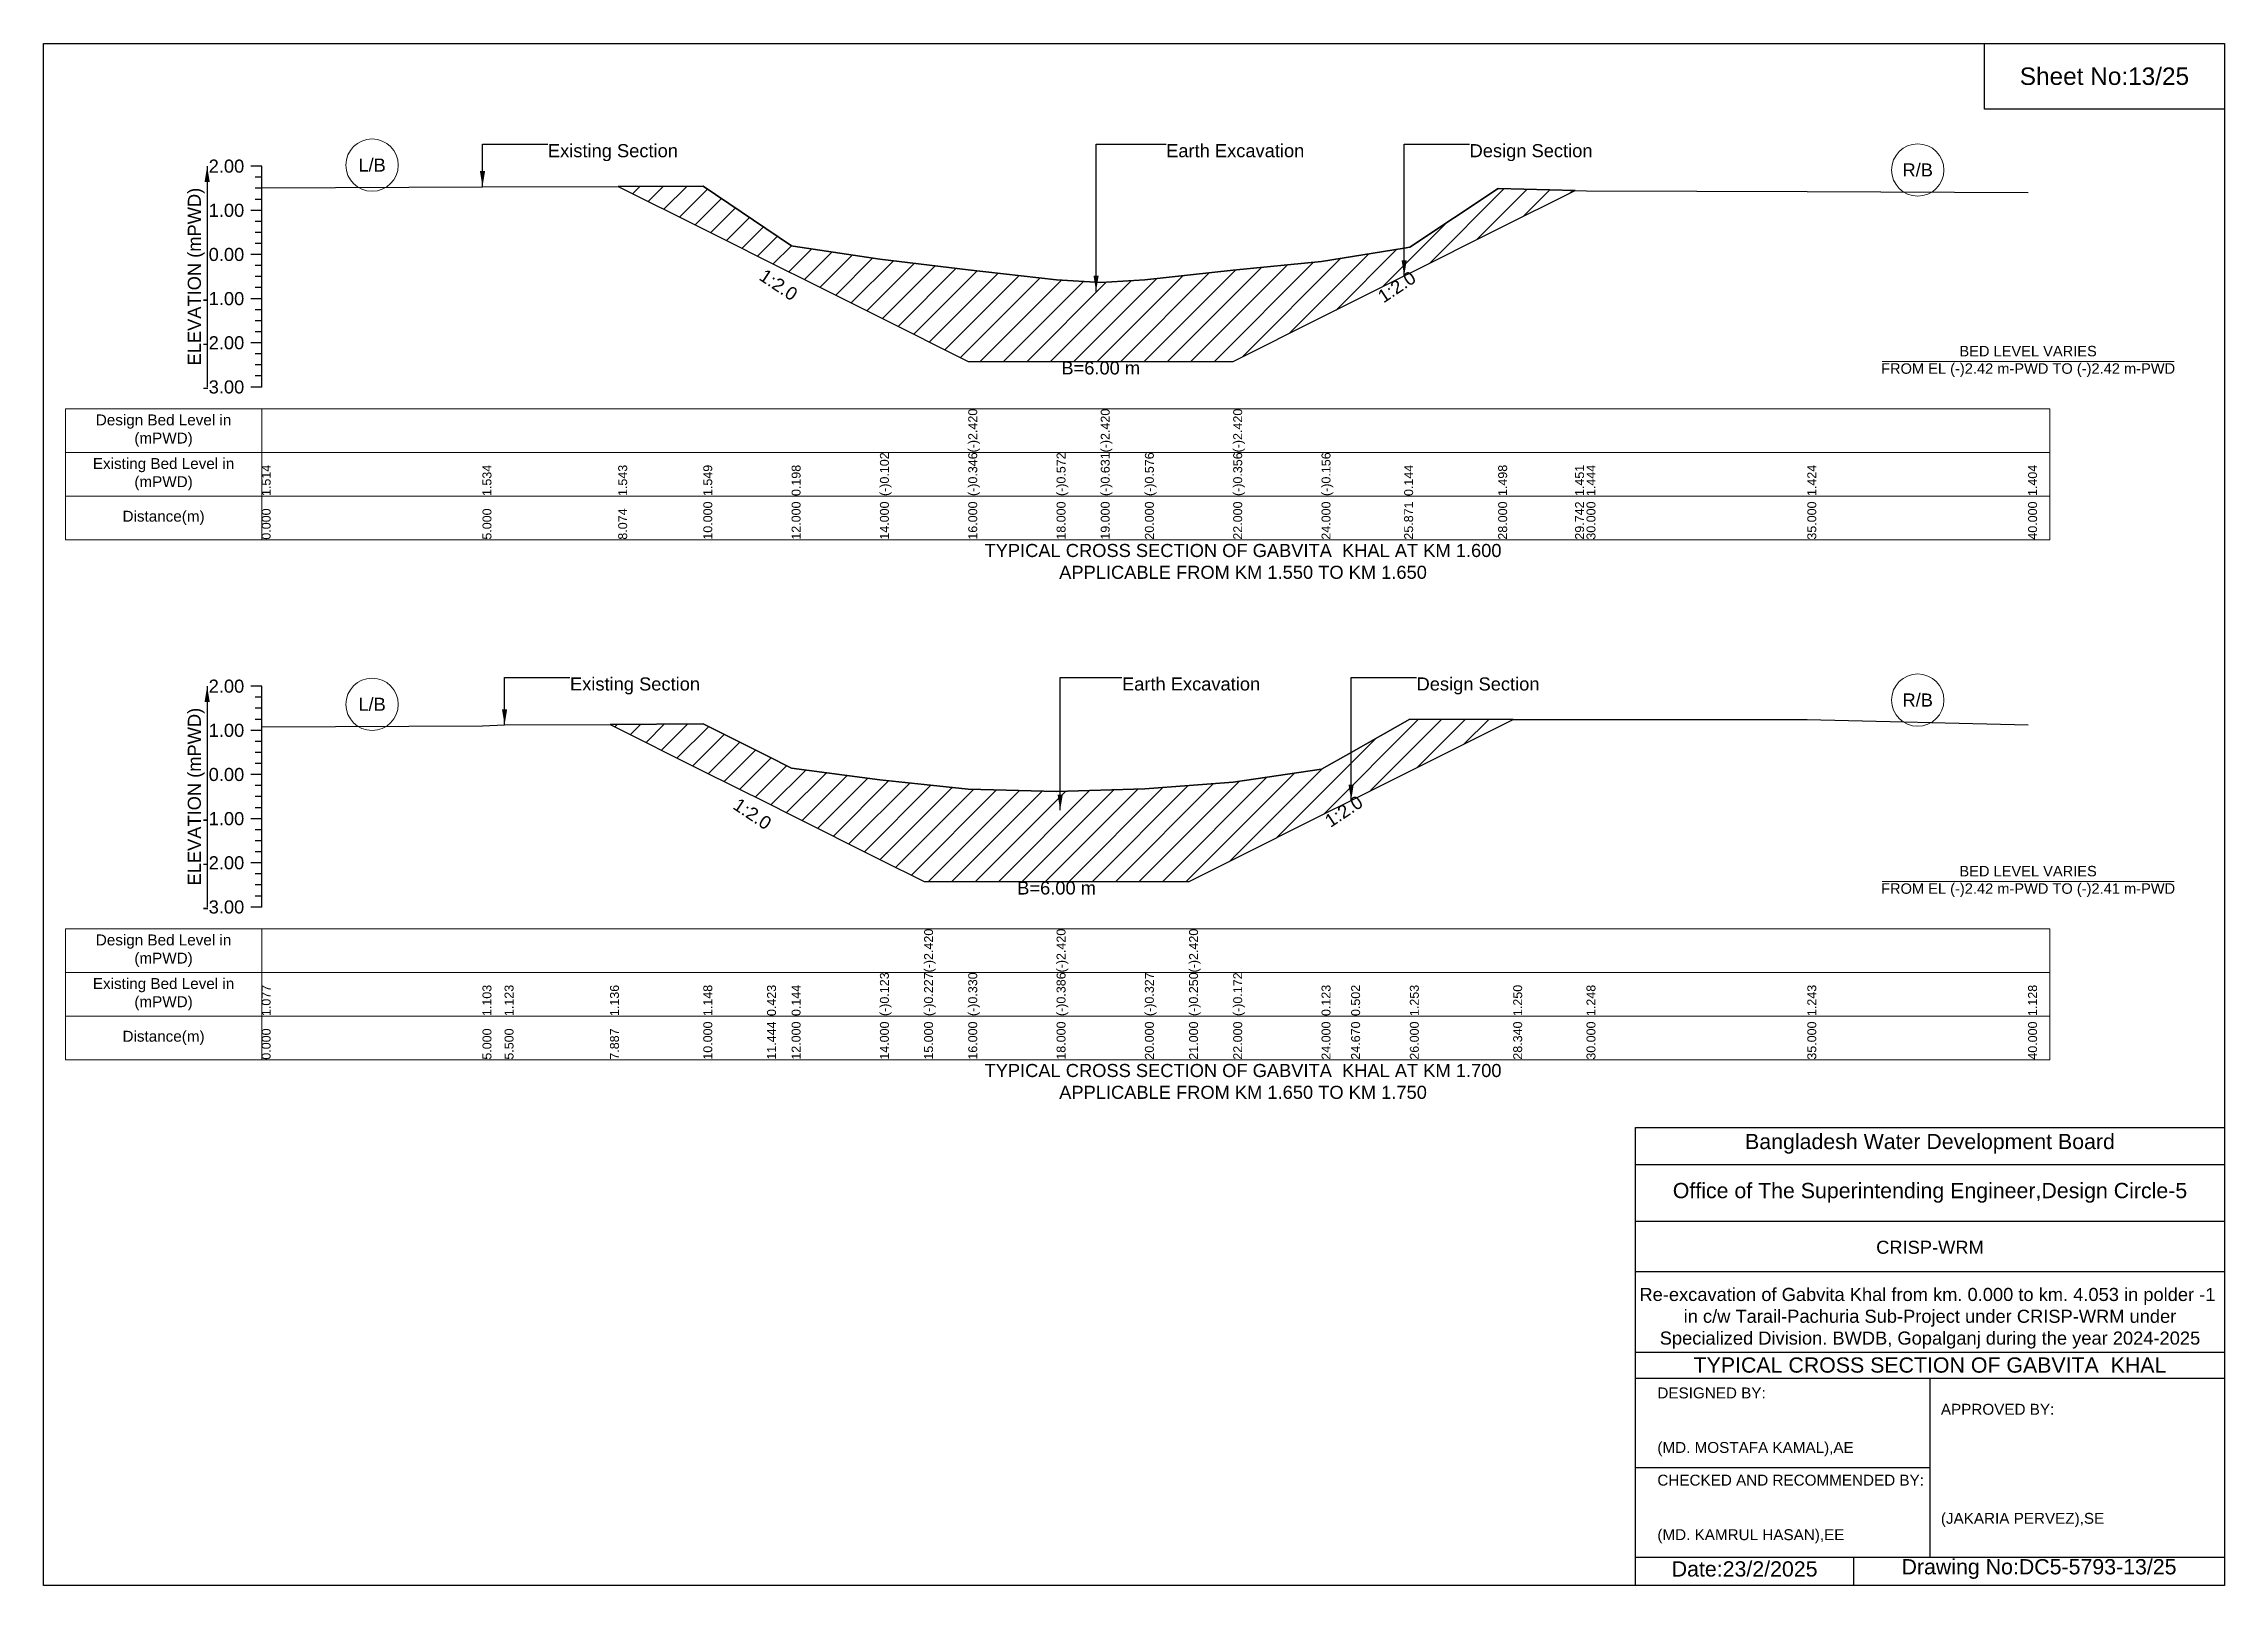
# Model space of a CAD drawing. Header units: feet. Extents: x 91000 to 358000, y -12982 to 34.
# Drawn here: x 220000 to 228000, y -5656 to 0 of the extents above; entities that cross this region are included whole.
import ezdxf

# ---------------------------------------------------------------- set-up
doc = ezdxf.new("R2010")
doc.units = ezdxf.units.FT
doc.header["$LTSCALE"] = 7
doc.header["$MEASUREMENT"] = 0
for name, color, linetype, lineweight in [('Cross section Data Border', 7, 'Continuous', 9), ('Cross Section Labels', 7, 'Continuous', 9), ('Existing_Bed_Level for Xsection', 7, 'Continuous', 25)]:
    doc.layers.add(name, color=color, linetype=linetype, lineweight=lineweight)
doc.styles.get("Standard").update_dxf_attribs({"font": 'arial.ttf'})
doc.dimstyles.get("Standard").update_dxf_attribs({"dimtxt": 0.18, "dimasz": 0.18, "dimexe": 0.18, "dimexo": 0.0625, "dimgap": 0.09, "dimtad": 0, "dimtih": 1, "dimtoh": 1, "dimdec": 4, "dimzin": 0, "dimdsep": 46, "dimtxsty": 'Standard', "dimcen": 0.09, "dimadec": 0, "dimazin": 0, "dimtfac": 1, "dimtdec": 4, "dimtofl": 0, "dimtmove": 0, "dimatfit": 3, "dimfxl": 1, "dimtolj": 1, "dimtzin": 0, "dimarcsym": 0})
pattern_1 = [(45, (0, 320), (-42.956737, 42.956737), [])]

msp = doc.modelspace()

# ---------------------------------------------------------------- texts
at = {"attachment_point": 5}
for s, insert, char_height in [('Sheet No:13/25', (227560, -120), 64), ('Bangladesh Water Development Board', (226920, -4036), 56), ('Office of The Superintending Engineer,Design Circle-5', (226920, -4216), 56)]:
    msp.add_mtext(s, dxfattribs=dict(at, insert=insert, char_height=char_height))
for s, insert, char_height, width, attachment_point in [('CRISP-WRM', (226920, -4416), 48, 2240, 5), ('Re-excavation of Gabvita Khal from km. 0.000 to km. 4.053 in polder -1  in c/w Tarail-Pachuria Sub-Project under CRISP-WRM under Specialized Division. BWDB, Gopalganj during the year 2024-2025', (226920, -4676), 48, 2160, 5), ('TYPICAL CROSS SECTION OF GABVITA  KHAL', (226920, -4848), 56, 2240, 5), ('DESIGNED BY:^J^J^J(MD. MOSTAFA KAMAL),AE', (225920, -5056), 40, 1120, 4), ('APPROVED BY:^J^J^J^J^J^J(JAKARIA PERVEZ),SE', (226960, -5216), 40, 1120, 4), ('CHECKED AND RECOMMENDED BY:^J^J^J(MD. KAMRUL HASAN),EE', (225920, -5376), 40, 1120, 4), ('Date:23/2/2025 ', (226240, -5596), 56, 1120, 5), ('Drawing No:DC5-5793-13/25', (227320, -5596), 56, 1760, 5)]:
    msp.add_mtext(s, dxfattribs=dict(insert=insert, char_height=char_height, width=width, attachment_point=attachment_point))
at = {"layer": 'Cross section Data Border', "char_height": 40, "width": 640, "attachment_point": 5}
for s, insert in [('Design Bed Level in (mPWD)', (220440, -1419.8)), ('Existing Bed Level in (mPWD)', (220440, -1579.8)), ('Distance(m)', (220440, -1739.8)), ('Design Bed Level in (mPWD)', (220440, -3327.5)), ('Existing Bed Level in (mPWD)', (220440, -3487.5)), ('Distance(m)', (220440, -3647.5))]:
    msp.add_mtext(s, dxfattribs=dict(at, insert=insert))
at = {"layer": 'Cross Section Labels'}
for s, insert, char_height, attachment_point in [('Existing Section', (221850, -368.8), 48, 1), ('Earth Excavation', (224118, -368.8), 48, 1), ('Design Section', (225231.1, -368.8), 48, 1), ('L/B', (221205, -445.9), 48, 5), ('R/B', (226875, -463.7), 48, 5), ('BED LEVEL VARIES ^JFROM EL (-)2.42 m-PWD TO (-)2.42 m-PWD', (227280, -1165.8), 38.4, 5), ('B=6.00 m', (223878, -1165.8), 48, 2), ('TYPICAL CROSS SECTION OF GABVITA  KHAL AT KM 1.600^JAPPLICABLE FROM KM 1.550 TO KM 1.650', (224400, -1899.8), 48, 5), ('L/B', (221205, -2423.9), 48, 5), ('Existing Section', (221931, -2325.1), 48, 1), ('Earth Excavation', (223956, -2325.1), 48, 1), ('Design Section', (225036.6, -2325.1), 48, 1), ('R/B', (226875, -2408.4), 48, 5), ('BED LEVEL VARIES ^JFROM EL (-)2.42 m-PWD TO (-)2.41 m-PWD', (227280, -3073.5), 38.4, 5), ('B=6.00 m', (223716, -3073.5), 48, 2), ('TYPICAL CROSS SECTION OF GABVITA  KHAL AT KM 1.700^JAPPLICABLE FROM KM 1.650 TO KM 1.750', (224400, -3807.5), 48, 5)]:
    msp.add_mtext(s, dxfattribs=dict(at, insert=insert, char_height=char_height, attachment_point=attachment_point))
at = {"layer": 'Cross Section Labels', "char_height": 48, "attachment_point": 2}
for insert, rotation in [((222709.5, -865), 326.30993), ((224950.6, -872.5), 33.69007), ((222613.4, -2805.7), 326.30993), ((224756.1, -2796.5), 33.69007)]:
    msp.add_mtext('1:2.0', dxfattribs=dict(at, insert=insert, rotation=rotation))
at = {"layer": 'Existing_Bed_Level for Xsection', "char_height": 48, "attachment_point": 6}
for s, insert in [('2.00', (220736, -449.8)), ('1.00', (220736, -611.8)), ('0.00', (220736, -773.8)), ('-1.00', (220736, -935.8)), ('-2.00', (220736, -1097.8)), ('-3.00', (220736, -1259.8)), ('2.00', (220736, -2357.5)), ('1.00', (220736, -2519.5)), ('0.00', (220736, -2681.5)), ('-1.00', (220736, -2843.5)), ('-2.00', (220736, -3005.5)), ('-3.00', (220736, -3167.5))]:
    msp.add_mtext(s, dxfattribs=dict(at, insert=insert))
at = {"layer": 'Existing_Bed_Level for Xsection', "rotation": 90}
for s, insert, char_height, attachment_point in [('ELEVATION (mPWD)', (220560, -854.8), 48, 5), ('(-)2.420', (223392, -1499.8), 32.8, 1), ('(-)2.420', (223878, -1499.8), 32.8, 1), ('(-)2.420', (224364, -1499.8), 32.8, 1), ('(-)0.102', (223068, -1659.8), 32.8, 1), ('(-)0.346', (223392, -1659.8), 32.8, 1), ('(-)0.572', (223716, -1659.8), 32.8, 1), ('(-)0.631', (223878, -1659.8), 32.8, 1), ('(-)0.576', (224040, -1659.8), 32.8, 1), ('(-)0.356', (224364, -1659.8), 32.8, 1), ('(-)0.156', (224688, -1659.8), 32.8, 1), ('1.514', (220800, -1659.8), 32.8, 1), ('1.534', (221610, -1659.8), 32.8, 1), ('1.543', (222107.9, -1659.8), 32.8, 1), ('1.549', (222420, -1659.8), 32.8, 1), ('0.198', (222744, -1659.8), 32.8, 1), ('0.144', (224991.1, -1659.8), 32.8, 1), ('1.498', (225336, -1659.8), 32.8, 1), ('1.451', (225618.2, -1659.8), 32.8, 1), ('1.444', (225660, -1659.8), 32.8, 1), ('1.424', (226470, -1659.8), 32.8, 1), ('1.404', (227280, -1659.8), 32.8, 1), ('0.000', (220800, -1819.8), 32.8, 1), ('5.000', (221610, -1819.8), 32.8, 1), ('8.074', (222107.9, -1819.8), 32.8, 1), ('10.000', (222420, -1819.8), 32.8, 1), ('12.000', (222744, -1819.8), 32.8, 1), ('14.000', (223068, -1819.8), 32.8, 1), ('16.000', (223392, -1819.8), 32.8, 1), ('18.000', (223716, -1819.8), 32.8, 1), ('19.000', (223878, -1819.8), 32.8, 1), ('20.000', (224040, -1819.8), 32.8, 1), ('22.000', (224364, -1819.8), 32.8, 1), ('24.000', (224688, -1819.8), 32.8, 1), ('25.871', (224991.1, -1819.8), 32.8, 1), ('28.000', (225336, -1819.8), 32.8, 1), ('29.742', (225618.2, -1819.8), 32.8, 1), ('30.000', (225660, -1819.8), 32.8, 1), ('35.000', (226470, -1819.8), 32.8, 1), ('40.000', (227280, -1819.8), 32.8, 1), ('ELEVATION (mPWD)', (220560, -2762.5), 48, 5), ('(-)2.420', (223230, -3407.5), 32.8, 1), ('(-)2.420', (223716, -3407.5), 32.8, 1), ('(-)2.420', (224202, -3407.5), 32.8, 1), ('(-)0.123', (223068, -3567.5), 32.8, 1), ('(-)0.227', (223230, -3567.5), 32.8, 1), ('(-)0.330', (223392, -3567.5), 32.8, 1), ('(-)0.386', (223716, -3567.5), 32.8, 1), ('(-)0.327', (224040, -3567.5), 32.8, 1), ('(-)0.250', (224202, -3567.5), 32.8, 1), ('(-)0.172', (224364, -3567.5), 32.8, 1), ('1.077', (220800, -3567.5), 32.8, 1), ('1.103', (221610, -3567.5), 32.8, 1), ('1.123', (221691, -3567.5), 32.8, 1), ('1.136', (222077.8, -3567.5), 32.8, 1), ('1.148', (222420, -3567.5), 32.8, 1), ('0.423', (222653.9, -3567.5), 32.8, 1), ('0.144', (222744, -3567.5), 32.8, 1), ('0.123', (224688, -3567.5), 32.8, 1), ('0.502', (224796.6, -3567.5), 32.8, 1), ('1.253', (225012, -3567.5), 32.8, 1), ('1.250', (225391.1, -3567.5), 32.8, 1), ('1.248', (225660, -3567.5), 32.8, 1), ('1.243', (226470, -3567.5), 32.8, 1), ('1.128', (227280, -3567.5), 32.8, 1), ('10.000', (222420, -3727.5), 32.8, 1), ('11.444', (222653.9, -3727.5), 32.8, 1), ('12.000', (222744, -3727.5), 32.8, 1), ('14.000', (223068, -3727.5), 32.8, 1), ('15.000', (223230, -3727.5), 32.8, 1), ('16.000', (223392, -3727.5), 32.8, 1), ('18.000', (223716, -3727.5), 32.8, 1), ('20.000', (224040, -3727.5), 32.8, 1), ('21.000', (224202, -3727.5), 32.8, 1), ('22.000', (224364, -3727.5), 32.8, 1), ('24.000', (224688, -3727.5), 32.8, 1), ('24.670', (224796.6, -3727.5), 32.8, 1), ('26.000', (225012, -3727.5), 32.8, 1), ('28.340', (225391.1, -3727.5), 32.8, 1), ('30.000', (225660, -3727.5), 32.8, 1), ('35.000', (226470, -3727.5), 32.8, 1), ('40.000', (227280, -3727.5), 32.8, 1), ('0.000', (220800, -3727.5), 32.8, 1), ('5.000', (221610, -3727.5), 32.8, 1), ('5.500', (221691, -3727.5), 32.8, 1), ('7.887', (222077.8, -3727.5), 32.8, 1)]:
    msp.add_mtext(s, dxfattribs=dict(at, insert=insert, char_height=char_height, attachment_point=attachment_point))

# ---------------------------------------------------------------- hatches: boundary and pattern name
at = {"layer": 'Existing_Bed_Level for Xsection'}
h = msp.add_hatch(dxfattribs=at)
h.set_pattern_fill('ANSI31', color=256, scale=486, style=0)
h.set_pattern_definition(pattern_1)
h.paths.add_polyline_path([(222107.9, -523.8), (222420, -679.8), (222744, -841.8), (222750, -844.8), (223068, -1003.8), (223392, -1165.8), (223716, -1165.8), (223878, -1165.8), (224040, -1165.8), (224364, -1165.8), (224688, -1003.8), (224991.1, -852.3), (225012, -841.8), (225336, -679.8), (225618.2, -538.7), (225336, -531.1), (225012, -747), (224991.1, -750.4), (224688, -799), (224364, -831.5), (224040, -867.1), (223878, -876), (223716, -866.4), (223392, -829.8), (223068, -790.3), (222750, -742.6), (222744, -741.7), (222420, -522.8)])
h = msp.add_hatch(dxfattribs=at)
h.set_pattern_fill('ANSI31', color=256, scale=486, style=0)
h.set_pattern_definition(pattern_1)
h.paths.add_polyline_path([(222077.8, -2497.4), (222420, -2668.5), (222653.9, -2785.5), (222744, -2830.5), (223068, -2992.5), (223230, -3073.5), (223392, -3073.5), (223716, -3073.5), (224040, -3073.5), (224202, -3073.5), (224364, -2992.5), (224688, -2830.5), (224796.6, -2776.2), (225012, -2668.5), (225391.1, -2479), (225012, -2478.5), (224796.6, -2600.2), (224688, -2661.5), (224364, -2709.3), (224202, -2721.9), (224040, -2734.4), (223716, -2744), (223392, -2734.9), (223230, -2718.2), (223068, -2701.4), (222744, -2658.1), (222653.9, -2612.9), (222420, -2495.5)])

# ---------------------------------------------------------------- linework, layer by layer
for points in [[(220000, 0), (228000, 0), (228000, -5656), (220000, -5656)], [(227120, 0), (228000, 0), (228000, -240), (227120, -240)]]:
    msp.add_lwpolyline(points, close=True)
for points in [[(225840, -5656), (225840, -3976), (228000, -3976)], [(225840, -4112), (228000, -4112)], [(225840, -4320), (228000, -4320)], [(225840, -4504), (228000, -4504)], [(225840, -4800), (228000, -4800)], [(225840, -4896), (228000, -4896)], [(226920, -4896), (226920, -5552)], [(225840, -5224), (226920, -5224)], [(225840, -5552), (228000, -5552)], [(226640, -5552), (226640, -5656)]]:
    msp.add_lwpolyline(points)
at = {"layer": 'Cross section Data Border'}
for points in [[(220080, -1339.8), (227360, -1339.8), (227360, -1819.8), (220080, -1819.8)], [(220080, -3247.5), (227360, -3247.5), (227360, -3727.5), (220080, -3727.5)]]:
    msp.add_lwpolyline(points, close=True, dxfattribs=at)
for points in [[(220800, -1339.8), (220800, -1819.8)], [(220080, -1499.8), (227360, -1499.8)], [(220080, -1659.8), (227360, -1659.8)], [(220800, -3247.5), (220800, -3727.5)], [(220080, -3407.5), (227360, -3407.5)], [(220080, -3567.5), (227360, -3567.5)]]:
    msp.add_lwpolyline(points, dxfattribs=at)
at = {"layer": 'Cross Section Labels'}
for points in [[(226744.2, -1165.8), (227815.8, -1165.8)], [(226744.2, -3073.5), (227815.8, -3073.5)]]:
    msp.add_lwpolyline(points, dxfattribs=at)
for centre in [(221205, -445.9), (226875, -463.7), (226875, -2408.4), (221205, -2423.9)]:
    msp.add_circle(centre, 96, dxfattribs=at)
at = {"layer": 'Existing_Bed_Level for Xsection'}
for points in [[(220800, -449.8), (220760, -449.8)], [(220800, -1259.8), (220800, -1097.8), (220800, -935.8), (220800, -773.8), (220800, -611.8), (220800, -449.8)], [(220800, -490.3), (220776, -490.3)], [(220800, -530.8), (220776, -530.8)], [(220800, -528.5), (221610, -525.3), (222107.9, -523.8), (222420, -522.8), (222744, -741.7), (222750, -742.6), (223068, -790.3), (223392, -829.8), (223392, -829.8), (223716, -866.4), (223878, -876), (223878, -876), (224040, -867.1), (224364, -831.5), (224364, -831.5), (224688, -799), (224991.1, -750.4), (225012, -747), (225336, -531.1), (225618.2, -538.7), (225660, -539.8), (226470, -543.1), (227280, -546.3)], [(220800, -611.8), (220760, -611.8)], [(220800, -571.3), (220776, -571.3)], [(220800, -652.3), (220776, -652.3)], [(220800, -692.8), (220776, -692.8)], [(220800, -773.8), (220760, -773.8)], [(220800, -733.3), (220776, -733.3)], [(220800, -814.3), (220776, -814.3)], [(220800, -854.8), (220776, -854.8)], [(220800, -935.8), (220760, -935.8)], [(220800, -895.3), (220776, -895.3)], [(220800, -976.3), (220776, -976.3)], [(220800, -1016.8), (220776, -1016.8)], [(220800, -1097.8), (220760, -1097.8)], [(220800, -1057.3), (220776, -1057.3)], [(220800, -1138.3), (220776, -1138.3)], [(220800, -1178.8), (220776, -1178.8)], [(220800, -1259.8), (220760, -1259.8)], [(220800, -1219.3), (220776, -1219.3)], [(220800, -2357.5), (220760, -2357.5)], [(220800, -2398), (220776, -2398)], [(220800, -3167.5), (220800, -3005.5), (220800, -2843.5), (220800, -2681.5), (220800, -2519.5), (220800, -2357.5)], [(220800, -2438.5), (220776, -2438.5)], [(220800, -2479), (220776, -2479)], [(220800, -2507), (221610, -2502.8), (221691, -2499.5), (222077.8, -2497.4), (222420, -2495.5), (222653.9, -2612.9), (222744, -2658.1), (223068, -2701.4), (223230, -2718.2), (223230, -2718.2), (223392, -2734.9), (223716, -2744), (223716, -2744), (224040, -2734.4), (224202, -2721.9), (224202, -2721.9), (224364, -2709.3), (224688, -2661.5), (224796.6, -2600.2), (225012, -2478.5), (225391.1, -2479), (225660, -2479.3), (226470, -2480.1), (227280, -2498.7)], [(220800, -2519.5), (220760, -2519.5)], [(220800, -2560), (220776, -2560)], [(220800, -2600.5), (220776, -2600.5)], [(220800, -2681.5), (220760, -2681.5)], [(220800, -2641), (220776, -2641)], [(220800, -2722), (220776, -2722)], [(220800, -2762.5), (220776, -2762.5)], [(220800, -2843.5), (220760, -2843.5)], [(220800, -2803), (220776, -2803)], [(220800, -2884), (220776, -2884)], [(220800, -2924.5), (220776, -2924.5)], [(220800, -3005.5), (220760, -3005.5)], [(220800, -2965), (220776, -2965)], [(220800, -3046), (220776, -3046)], [(220800, -3086.5), (220776, -3086.5)], [(220800, -3167.5), (220760, -3167.5)], [(220800, -3127), (220776, -3127)]]:
    msp.add_lwpolyline(points, dxfattribs=at)
for points in [[(222107.9, -523.8), (222420, -679.8), (222744, -841.8), (222750, -844.8), (223068, -1003.8), (223392, -1165.8), (223392, -1165.8), (223716, -1165.8), (223878, -1165.8), (223878, -1165.8), (224040, -1165.8), (224364, -1165.8), (224364, -1165.8), (224688, -1003.8), (224991.1, -852.3), (225012, -841.8), (225336, -679.8), (225618.2, -538.7), (225618.2, -538.7), (225618.2, -538.7), (225336, -531.1), (225012, -747), (224991.1, -750.4), (224688, -799), (224364, -831.5), (224364, -831.5), (224040, -867.1), (223878, -876), (223878, -876), (223716, -866.4), (223392, -829.8), (223392, -829.8), (223068, -790.3), (222750, -742.6), (222744, -741.7), (222420, -522.8)], [(222077.8, -2497.4), (222077.8, -2497.4), (222420, -2668.5), (222653.9, -2785.5), (222744, -2830.5), (223068, -2992.5), (223230, -3073.5), (223230, -3073.5), (223392, -3073.5), (223716, -3073.5), (223716, -3073.5), (224040, -3073.5), (224202, -3073.5), (224202, -3073.5), (224364, -2992.5), (224688, -2830.5), (224796.6, -2776.2), (225012, -2668.5), (225391.1, -2479), (225012, -2478.5), (224796.6, -2600.2), (224688, -2661.5), (224364, -2709.3), (224202, -2721.9), (224202, -2721.9), (224040, -2734.4), (223716, -2744), (223716, -2744), (223392, -2734.9), (223230, -2718.2), (223230, -2718.2), (223068, -2701.4), (222744, -2658.1), (222653.9, -2612.9), (222420, -2495.5), (222077.8, -2497.4)]]:
    msp.add_lwpolyline(points, close=True, dxfattribs=at)

msp.set_redraw_order([(e.dxf.handle, doc.entitydb.next_handle()) for e in msp.query("TEXT MTEXT ATTDEF DIMENSION ARC_DIMENSION")])  # texts and dimensions are drawn at this point

# ---------------------------------------------------------------- leaders
at = {"layer": 'Cross Section Labels', "annotation_type": 0, "has_hookline": 1, "hookline_direction": 0}
for points, text_width in [([(221610, -525.3), (221610, -368.8), (221849.9, -368.8)], 467.2), ([(223860.9, -909), (223860.9, -368.8), (224117.9, -368.8)], 497), ([(224991.1, -852.3), (224991.1, -368.8), (225231, -368.8)], 441.2), ([(221691, -2499.5), (221691, -2325.1), (221930.9, -2325.1)], 467.2), ([(223729.2, -2812.7), (223729.2, -2325.1), (223955.9, -2325.1)], 497), ([(224796.6, -2776.2), (224796.6, -2325.1), (225036.5, -2325.1)], 441.2)]:
    msp.add_leader(points, dimstyle='Standard', override={"dimasz": 57.6}, dxfattribs=dict(at, text_width=text_width))
at = {"layer": 'Existing_Bed_Level for Xsection'}
for points in [[(220600, -449.8), (220600, -1259.8)], [(220600, -2357.5), (220600, -3167.5)]]:
    msp.add_leader(points, dimstyle='Standard', override={"dimasz": 57.6}, dxfattribs=at)

doc.saveas('drawing.dxf')
